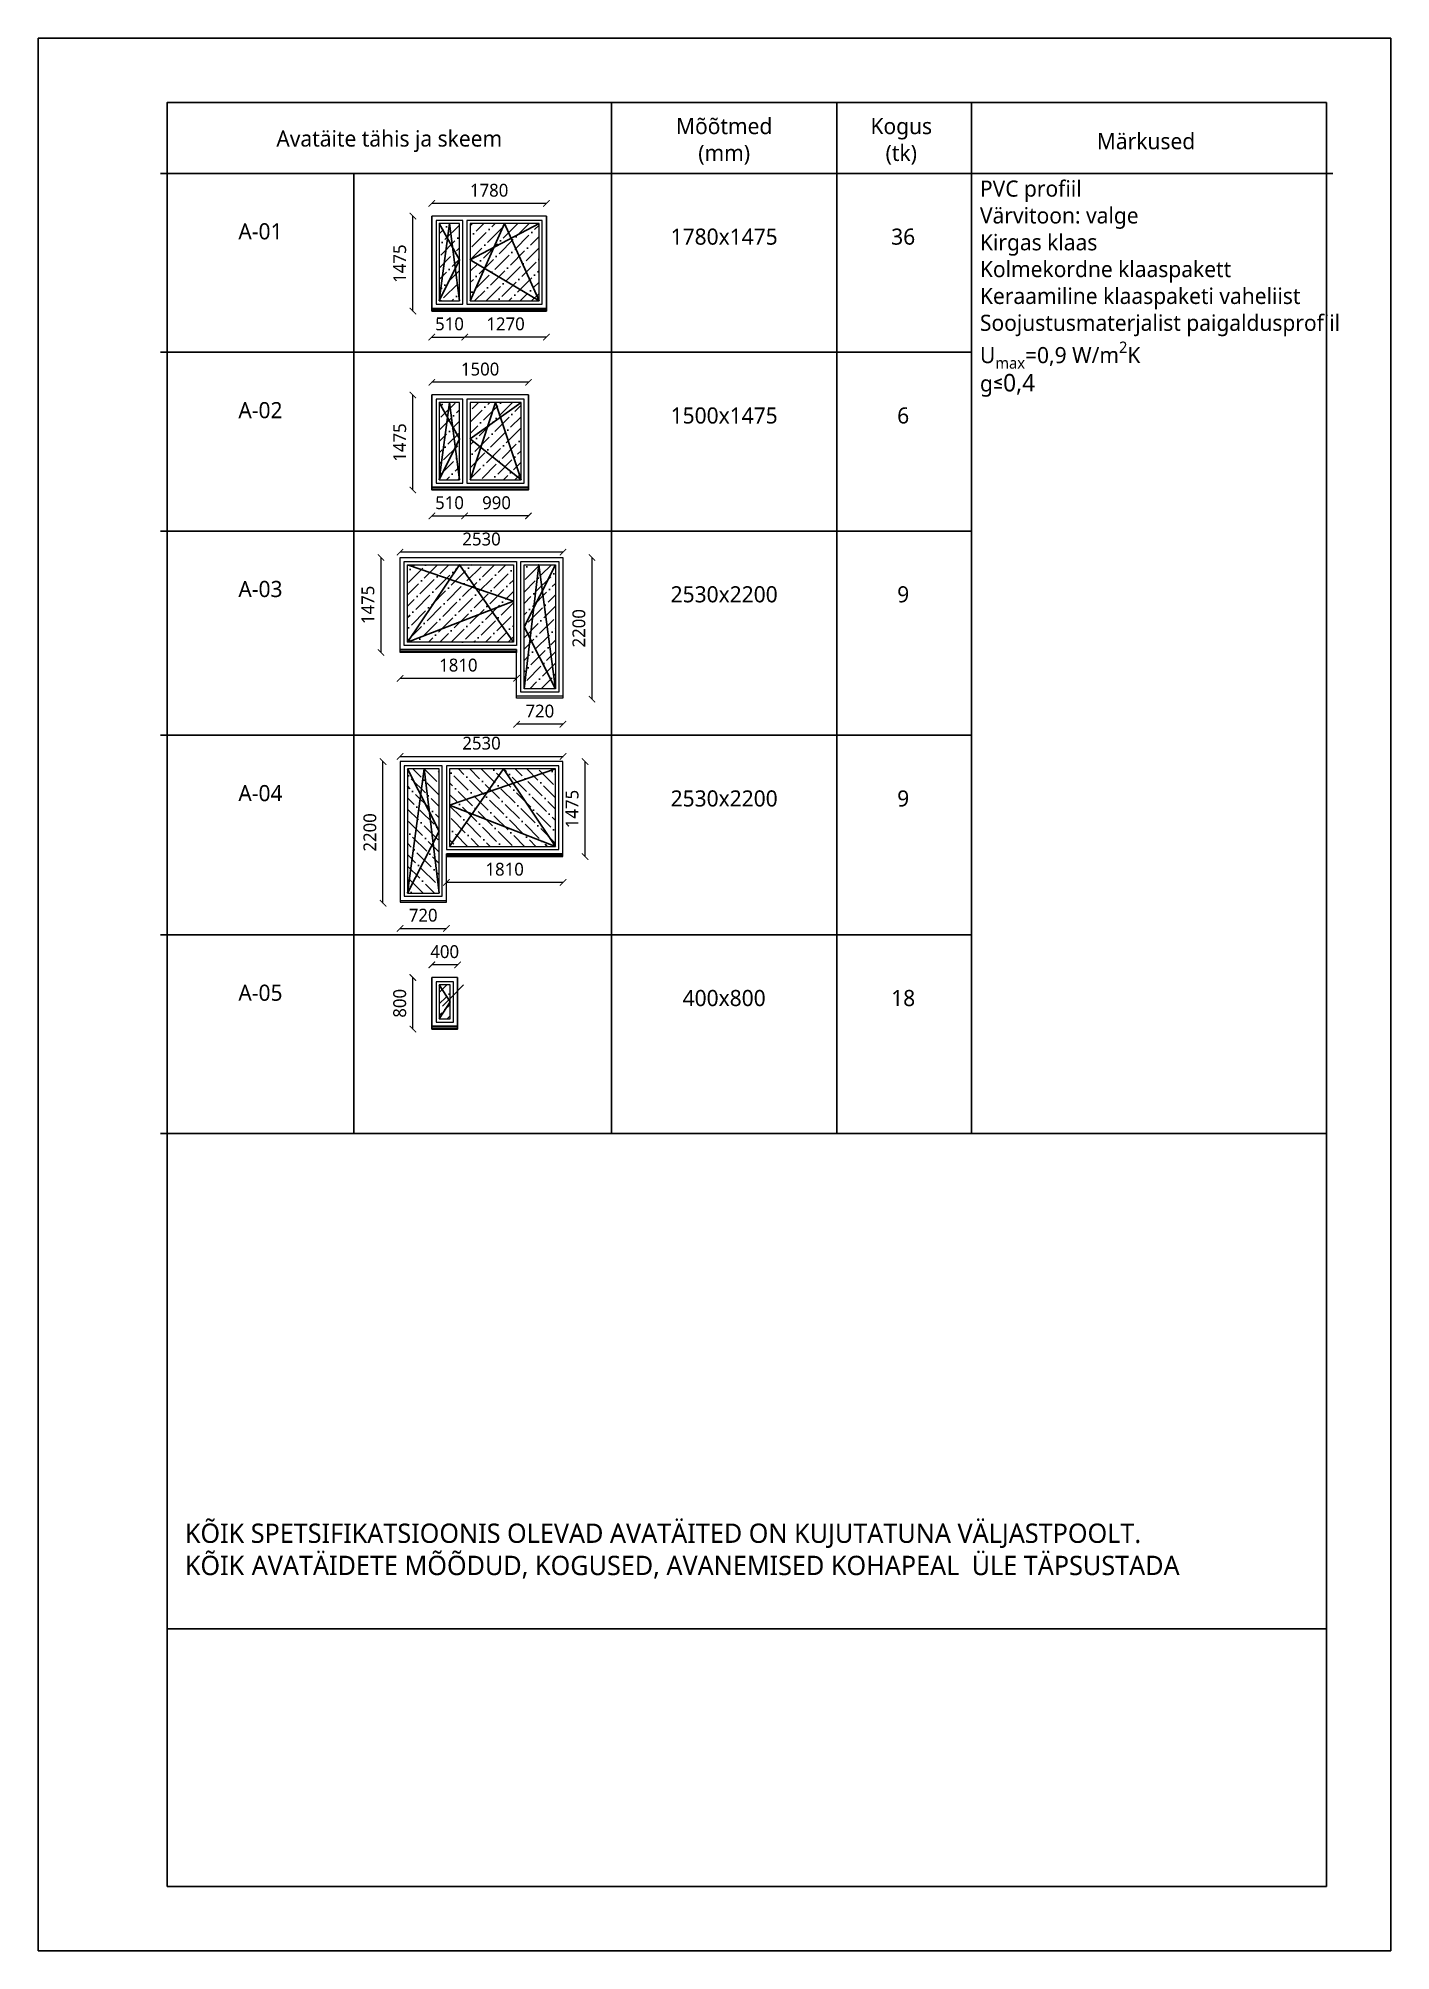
# Model space of a CAD drawing. Header units: millimetres. Extents: x 720925 to 840725318, y 793496 to 1061196.
# Drawn here: x 782587 to 803587, y 814604 to 844304 of the extents above; entities that cross this region are included whole.
import ezdxf

# ---------------------------------------------------------------- set-up
doc = ezdxf.new("R2010")
doc.units = ezdxf.units.MM
doc.header["$PDMODE"] = 2
doc.header["$PDSIZE"] = 5
for name, color, linetype, lineweight in [('!ESP_Mõõt', 252, 'Continuous', 5), ('AVATÄITED VAADETEL', 7, 'Continuous', 9), ('TEKST', 7, 'Continuous', 9)]:
    doc.layers.add(name, color=color, linetype=linetype, lineweight=lineweight)
doc.layers.add('!ESP_no_print', color=252, linetype='Continuous', plot=False)
doc.layers.add('!ESP_Tekst', color=7, linetype='Continuous')
doc.styles.add('Annotative', font='malgunsl.ttf', dxfattribs={"height": 2})
doc.dimstyles.new('SOOJUSTUS', dxfattribs={"dimtxt": 2.5, "dimasz": 1, "dimexe": 0.18, "dimexo": 0.0625, "dimgap": 1, "dimtad": 1, "dimdec": 0, "dimzin": 0, "dimdsep": 46, "dimtxsty": 'Annotative', "dimblk": 'ARCHTICK', "dimcen": -2.5, "dimse1": 1, "dimse2": 1, "dimclrd": 256, "dimclre": 135, "dimclrt": 256, "dimadec": 0, "dimazin": 0, "dimtfac": 1, "dimtdec": 0, "dimtix": 1, "dimtmove": 0, "dimatfit": 3, "dimldrblk": 'mootjoon', "dimfxl": 3, "dimfxlon": 1, "dimtfillclr": 2, "dimtolj": 1, "dimtzin": 0, "dimlwd": -1, "dimlwe": 15, "dimarcsym": 1})

msp = doc.modelspace()

# ---------------------------------------------------------------- texts
at = {"layer": '!ESP_Tekst', "style": 'Annotative'}
for s, insert, char_height, width, attachment_point in [('Avatäite tähis ja skeem', (788037.2, 842703.8), 250, 7252.457, 5), ('\\pxqc;Mõõtmed{\\fArial|b0|i0|c186|p34;\\P}(mm)', (793237.2, 842703.8), 250, 7252.457, 5), ('Kogus{\\fArial|b0|i0|c186|p34;\\P}(tk)', (795987.2, 842703.8), 250, 7252.457, 5), ('Märkused', (799787.2, 842703.8), 250, 7252.457, 5), ('\\A1;\\pxql;PVC profiil\\PVärvitoon: valge\\PKirgas klaas\\PKolmekordne klaaspakett\\PKeraamiline klaaspaketi vaheliist\\PSoojustusmaterjalist paigaldusprofiil\\PU{\\H0.7x;\\S^ max;\\H1.42857x;=0,9 W/m\\H0.7x;\\S2^ ;\\H1.42857x;K\\P\\pq*;\\A0;g\\H1.08333x;≤0,4}', (797209.1, 842093.8), 250, 6235.564, 1), ('\\A1;KÕIK SPETSIFIKATSIOONIS OLEVAD AVATÄITED ON KUJUTATUNA VÄLJASTPOOLT.{\\fArial|b0|i0|c186|p34;\\P}KÕIK{\\fArial|b0|i0|c186|p34; }AVATÄIDETE MÕÕDUD, KOGUSED, AVANEMISED KOHAPEAL{\\fISOCPEUR|b0|i0|c186|p34; }ÜLE TÄPSUSTADA', (784863.5, 821237.5), 300, 18291.356, 1)]:
    msp.add_mtext(s, dxfattribs=dict(at, insert=insert, char_height=char_height, width=width, attachment_point=attachment_point))
at = {"layer": 'TEKST', "color": 1, "lineweight": -3, "char_height": 250, "attachment_point": 5, "style": 'Annotative'}
for s, insert, width in [('{\\C256;A-01}', (786037.2, 841303.8), 7252.457), ('{\\C256;1780x1475}', (793237.2, 841221.3), 3050), ('{\\C256;36}', (796016.9, 841221.3), 7252.457), ('{\\C256;A-02}', (786037.2, 838526.6), 7252.457), ('{\\C256;1500x1475}', (793237.2, 838444.1), 3050), ('{\\C256;6}', (796016.9, 838444.1), 7252.457), ('{\\C256;A-03}', (786037.2, 835749.4), 7252.457), ('{\\C256;2530x2200}', (793237.2, 835667), 3050), ('{\\C256;9}', (796016.9, 835667), 7252.457), ('{\\C256;A-04}', (786037.2, 832579.4), 7252.457), ('{\\C256;2530x2200}', (793237.2, 832497), 3050), ('{\\C256;9}', (796016.9, 832497), 7252.457), ('{\\C256;A-05}', (786037.2, 829479.8), 7252.457), ('{\\C256;400x800}', (793237.2, 829397.3), 3050), ('{\\C256;18}', (796016.9, 829397.3), 7252.457)]:
    msp.add_mtext(s, dxfattribs=dict(at, insert=insert, width=width))

# ---------------------------------------------------------------- blocks, each defined once
blk = doc.blocks.new('_ArchTick')
at = {"color": 0, "linetype": 'ByBlock', "const_width": 0.15}
blk.add_lwpolyline([(-0.5, -0.5), (0.5, 0.5)], dxfattribs=at)
blk = doc.blocks.new('*D678')
at = {"layer": '!ESP_Mõõt', "linetype": 'Continuous', "transparency": 16777216}
blk.add_line((788698, 839663), (789208, 839663), dxfattribs=at)
at = {"layer": 'Defpoints', "color": 0, "lineweight": 0, "transparency": 16777216}
for p in [(788698, 840121), (789208, 840174), (789208, 839663)]:
    blk.add_point(p, dxfattribs=at)
at = {"layer": '!ESP_Mõõt', "transparency": 16777216, "xscale": 100, "yscale": 100, "zscale": 100, "rotation": 180}
blk.add_blockref('_ArchTick', (788698, 839663), dxfattribs=at)
at = {"layer": '!ESP_Mõõt', "transparency": 16777216, "xscale": 100, "yscale": 100, "zscale": 100}
blk.add_blockref('_ArchTick', (789208, 839663), dxfattribs=at)
at = {"layer": '!ESP_Mõõt', "transparency": 16777216, "insert": (788973, 839867), "char_height": 200, "attachment_point": 5, "style": 'Annotative'}
blk.add_mtext('\\A1;510', dxfattribs=at)
blk = doc.blocks.new('mootjoon')
for points in [[(-1, -1), (1, 1)], [(-1, 0), (1, 0)], [(0, -1), (0, 1)]]:
    blk.add_lwpolyline(points)
blk = doc.blocks.new('*D679')
at = {"layer": '!ESP_Mõõt', "linetype": 'Continuous', "transparency": 16777216}
blk.add_line((790478, 839663), (789208, 839663), dxfattribs=at)
at = {"layer": 'Defpoints', "color": 0, "lineweight": 0, "transparency": 16777216}
for p in [(789208, 840174), (790478, 840066), (789208, 839663)]:
    blk.add_point(p, dxfattribs=at)
at = {"layer": '!ESP_Mõõt', "transparency": 16777216, "xscale": 100, "yscale": 100, "zscale": 100, "rotation": 180}
blk.add_blockref('_ArchTick', (789208, 839663), dxfattribs=at)
at = {"layer": '!ESP_Mõõt', "transparency": 16777216, "xscale": 100, "yscale": 100, "zscale": 100}
blk.add_blockref('_ArchTick', (790478, 839663), dxfattribs=at)
at = {"layer": '!ESP_Mõõt', "transparency": 16777216, "insert": (789843, 839867), "char_height": 200, "attachment_point": 5, "style": 'Annotative'}
blk.add_mtext('\\A1;1270', dxfattribs=at)
blk = doc.blocks.new('väikeaken')
at = {"linetype": 'ByBlock'}
blk.add_wipeout([(-54592, 228105), (-56372, 228105), (-56372, 226630), (-54592, 226630)], dxfattribs=at)
blk.add_lwpolyline([(-54592, 226630), (-56372, 226630), (-56372, 228105), (-54592, 228105)], close=True)
blk.add_wipeout([(-54592, 228105), (-56372, 228105), (-56372, 226630), (-54592, 226630)])
blk.add_wipeout([(-56372, 228105), (-54592, 228105), (-54592, 226630), (-56372, 226630)], dxfattribs=at)
blk.add_lwpolyline([(-56372, 226630), (-54592, 226630), (-54592, 228105), (-56372, 228105)], close=True)
blk.add_wipeout([(-54592, 228105), (-56372, 228105), (-56372, 226630), (-54592, 226630)])
h = blk.add_hatch()
h.set_pattern_fill('ANSI36', color=256, scale=1000)
h.set_pattern_definition([(45, (-56312.02, 226834.15), (66.291, 243.068), [312.5, -62.5, 0, -62.5])])
h.paths.add_polyline_path([(-56257, 227990), (-55942, 227990), (-55942, 226789), (-56257, 226788)])
h.paths.add_polyline_path([(-55777, 227990), (-54707, 227990), (-54707, 226788), (-55777, 226788)])
for points in [[(-56257, 226788), (-55942, 227427), (-56257, 227990)], [(-55942, 226788), (-56100, 227990), (-56257, 226788)]]:
    blk.add_lwpolyline(points)
at = {"ltscale": 15}
for points in [[(-54707, 226788), (-55242, 227990), (-55777, 226788)], [(-54707, 226788), (-55777, 227427), (-54707, 227990)]]:
    blk.add_lwpolyline(points, dxfattribs=at)
at = {"layer": 'AVATÄITED VAADETEL'}
for points in [[(-56372, 226644), (-54592, 226644), (-54592, 228105), (-56372, 228105)], [(-56372, 226673), (-54592, 226673), (-54592, 228105), (-56372, 228105)], [(-56307, 226738), (-55892, 226738), (-55892, 228040), (-56307, 228040)], [(-56257, 226788), (-55942, 226788), (-55942, 227990), (-56257, 227990)], [(-55827, 226738), (-54657, 226738), (-54657, 228040), (-55827, 228040)], [(-55777, 226788), (-54707, 226788), (-54707, 227990), (-55777, 227990)], [(-56372, 226644), (-54592, 226644), (-54592, 226673), (-56372, 226673)], [(-56372, 226630), (-54592, 226630), (-54592, 226644), (-56372, 226644)]]:
    blk.add_lwpolyline(points, close=True, dxfattribs=at)
blk = doc.blocks.new('*D693')
at = {"layer": '!ESP_Mõõt', "linetype": 'Continuous', "transparency": 16777216}
blk.add_line((788404, 840066), (788404, 841541), dxfattribs=at)
at = {"layer": 'Defpoints', "color": 0, "lineweight": 0, "transparency": 16777216}
for p in [(788404, 841541), (788698, 841541), (788698, 840066)]:
    blk.add_point(p, dxfattribs=at)
at = {"layer": '!ESP_Mõõt', "transparency": 16777216, "xscale": 100, "yscale": 100, "zscale": 100}
for p, rotation in [((788404, 841541), 90), ((788404, 840066), 270)]:
    blk.add_blockref('_ArchTick', p, dxfattribs=dict(at, rotation=rotation))
at = {"layer": '!ESP_Mõõt', "transparency": 16777216, "insert": (788200, 840804), "char_height": 200, "attachment_point": 5, "rotation": 90, "style": 'Annotative'}
blk.add_mtext('\\A1;1475', dxfattribs=at)
blk = doc.blocks.new('*D694')
at = {"layer": '!ESP_Mõõt', "linetype": 'Continuous', "transparency": 16777216}
blk.add_line((790478, 841738), (788698, 841738), dxfattribs=at)
at = {"layer": 'Defpoints', "color": 0, "lineweight": 0, "transparency": 16777216}
for p in [(788698, 841738), (788698, 841541), (790478, 841541)]:
    blk.add_point(p, dxfattribs=at)
at = {"layer": '!ESP_Mõõt', "transparency": 16777216, "xscale": 100, "yscale": 100, "zscale": 100, "rotation": 180}
blk.add_blockref('_ArchTick', (788698, 841738), dxfattribs=at)
at = {"layer": '!ESP_Mõõt', "transparency": 16777216, "xscale": 100, "yscale": 100, "zscale": 100}
blk.add_blockref('_ArchTick', (790478, 841738), dxfattribs=at)
at = {"layer": '!ESP_Mõõt', "transparency": 16777216, "insert": (789588, 841942), "char_height": 200, "attachment_point": 5, "style": 'Annotative'}
blk.add_mtext('\\A1;1780', dxfattribs=at)
blk = doc.blocks.new('*D695')
at = {"layer": '!ESP_Mõõt', "linetype": 'Continuous', "transparency": 16777216}
blk.add_line((788698, 836886), (789208, 836886), dxfattribs=at)
at = {"layer": 'Defpoints', "color": 0, "lineweight": 0, "transparency": 16777216}
for p in [(788698, 837344), (789208, 837397), (789208, 836886)]:
    blk.add_point(p, dxfattribs=at)
at = {"layer": '!ESP_Mõõt', "transparency": 16777216, "xscale": 100, "yscale": 100, "zscale": 100, "rotation": 180}
blk.add_blockref('_ArchTick', (788698, 836886), dxfattribs=at)
at = {"layer": '!ESP_Mõõt', "transparency": 16777216, "xscale": 100, "yscale": 100, "zscale": 100}
blk.add_blockref('_ArchTick', (789208, 836886), dxfattribs=at)
at = {"layer": '!ESP_Mõõt', "transparency": 16777216, "insert": (788973, 837090), "char_height": 200, "attachment_point": 5, "style": 'Annotative'}
blk.add_mtext('\\A1;510', dxfattribs=at)
blk = doc.blocks.new('*D696')
at = {"layer": '!ESP_Mõõt', "linetype": 'Continuous', "transparency": 16777216}
blk.add_line((790198, 836886), (789208, 836886), dxfattribs=at)
at = {"layer": 'Defpoints', "color": 0, "lineweight": 0, "transparency": 16777216}
for p in [(789208, 837397), (790198, 837289), (789208, 836886)]:
    blk.add_point(p, dxfattribs=at)
at = {"layer": '!ESP_Mõõt', "transparency": 16777216, "xscale": 100, "yscale": 100, "zscale": 100, "rotation": 180}
blk.add_blockref('_ArchTick', (789208, 836886), dxfattribs=at)
at = {"layer": '!ESP_Mõõt', "transparency": 16777216, "xscale": 100, "yscale": 100, "zscale": 100}
blk.add_blockref('_ArchTick', (790198, 836886), dxfattribs=at)
at = {"layer": '!ESP_Mõõt', "transparency": 16777216, "insert": (789703, 837090), "char_height": 200, "attachment_point": 5, "style": 'Annotative'}
blk.add_mtext('\\A1;990', dxfattribs=at)
blk = doc.blocks.new('*D697')
at = {"layer": '!ESP_Mõõt', "linetype": 'Continuous', "transparency": 16777216}
blk.add_line((788404, 837289), (788404, 838764), dxfattribs=at)
at = {"layer": 'Defpoints', "color": 0, "lineweight": 0, "transparency": 16777216}
for p in [(788404, 838764), (788698, 838764), (788698, 837289)]:
    blk.add_point(p, dxfattribs=at)
at = {"layer": '!ESP_Mõõt', "transparency": 16777216, "xscale": 100, "yscale": 100, "zscale": 100}
for p, rotation in [((788404, 838764), 90), ((788404, 837289), 270)]:
    blk.add_blockref('_ArchTick', p, dxfattribs=dict(at, rotation=rotation))
at = {"layer": '!ESP_Mõõt', "transparency": 16777216, "insert": (788200, 838026), "char_height": 200, "attachment_point": 5, "rotation": 90, "style": 'Annotative'}
blk.add_mtext('\\A1;1475', dxfattribs=at)
blk = doc.blocks.new('*D698')
at = {"layer": '!ESP_Mõõt', "linetype": 'Continuous', "transparency": 16777216}
blk.add_line((790198, 838961), (788698, 838961), dxfattribs=at)
at = {"layer": 'Defpoints', "color": 0, "lineweight": 0, "transparency": 16777216}
for p in [(788698, 838961), (788698, 838764), (790198, 838764)]:
    blk.add_point(p, dxfattribs=at)
at = {"layer": '!ESP_Mõõt', "transparency": 16777216, "xscale": 100, "yscale": 100, "zscale": 100, "rotation": 180}
blk.add_blockref('_ArchTick', (788698, 838961), dxfattribs=at)
at = {"layer": '!ESP_Mõõt', "transparency": 16777216, "xscale": 100, "yscale": 100, "zscale": 100}
blk.add_blockref('_ArchTick', (790198, 838961), dxfattribs=at)
at = {"layer": '!ESP_Mõõt', "transparency": 16777216, "insert": (789448, 839165), "char_height": 200, "attachment_point": 5, "style": 'Annotative'}
blk.add_mtext('\\A1;1500', dxfattribs=at)
blk = doc.blocks.new('A$Cf881b39f')
at = {"linetype": 'ByBlock'}
blk.add_wipeout([(1500, 0), (0, 0), (0, -1475), (1500, -1475)], dxfattribs=at)
blk.add_lwpolyline([(1500, -1475), (0, -1475), (0, 0), (1500, 0)], close=True)
blk.add_wipeout([(1500, 0), (0, 0), (0, -1475), (1500, -1475)])
blk.add_wipeout([(0, 0), (1500, 0), (1500, -1475), (0, -1475)], dxfattribs=at)
blk.add_lwpolyline([(0, -1475), (1500, -1475), (1500, 0), (0, 0)], close=True)
blk.add_wipeout([(1500, 0), (0, 0), (0, -1475), (1500, -1475)])
h = blk.add_hatch()
h.set_pattern_fill('ANSI36', color=256, scale=1000)
h.set_pattern_definition([(45, (60, -1271.18), (66.291, 243.068), [312.5, -62.5, 0, -62.5])])
h.paths.add_polyline_path([(115, -115), (430, -115), (430, -1317), (115, -1315)])
h.paths.add_polyline_path([(595, -115), (1385, -115), (1385, -1317), (595, -1317)])
for points in [[(115, -1317), (430, -679), (115, -115)], [(430, -1317), (272, -115), (115, -1317)]]:
    blk.add_lwpolyline(points)
at = {"ltscale": 15}
for points in [[(1385, -1317), (990, -115), (595, -1317)], [(1385, -1317), (595, -679), (1385, -115)]]:
    blk.add_lwpolyline(points, dxfattribs=at)
at = {"layer": 'AVATÄITED VAADETEL'}
for points in [[(0, -1461), (1500, -1461), (1500, 0), (0, 0)], [(0, -1432), (1500, -1432), (1500, 0), (0, 0)], [(65, -1367), (480, -1367), (480, -65), (65, -65)], [(115, -1317), (430, -1317), (430, -115), (115, -115)], [(545, -1367), (1435, -1367), (1435, -65), (545, -65)], [(595, -1317), (1385, -1317), (1385, -115), (595, -115)], [(0, -1461), (1500, -1461), (1500, -1432), (0, -1432)], [(0, -1475), (1500, -1475), (1500, -1461), (0, -1461)]]:
    blk.add_lwpolyline(points, close=True, dxfattribs=at)
blk = doc.blocks.new('A$Ce865888e')
at = {"lineweight": 0}
blk.add_wipeout([(0, 0), (2530, 0), (2530, -2200), (1810, -2200), (1810, -1475), (0, -1475)], dxfattribs=at)
h = blk.add_hatch()
h.set_pattern_fill('ANSI36', color=256, scale=1000)
h.set_pattern_definition([(45, (-855421.06, -721637.28), (66.291261, 243.067956), [312.5, -62.5, 0, -62.5])])
h.paths.add_polyline_path([(2415, -115), (1925, -115), (1925, -2042), (2415, -2042)])
h.paths.add_polyline_path([(1760, -115), (115, -115), (115, -1317), (1760, -1317)])
at = {"ltscale": 15}
for points in [[(115, -1317), (923, -115), (1760, -1317)], [(115, -1317), (1760, -679), (115, -115)]]:
    blk.add_lwpolyline(points, dxfattribs=at)
for points in [[(2415, -2042), (1925, -1079), (2415, -115)], [(1925, -2042), (2155, -115), (2415, -2042)]]:
    blk.add_lwpolyline(points)
at = {"layer": 'AVATÄITED VAADETEL'}
for points in [[(2530, -2186), (1810, -2186), (1810, -1461), (0, -1461), (0, 0), (2530, 0)], [(2530, -2157), (1810, -2157), (1810, -1432), (0, -1432), (0, 0), (2530, 0)], [(1810, -1367), (65, -1367), (65, -65), (1810, -65)], [(1760, -1317), (115, -1317), (115, -115), (1760, -115)], [(2465, -2092), (1875, -2092), (1875, -65), (2465, -65)], [(2415, -2042), (1925, -2042), (1925, -115), (2415, -115)], [(1810, -1461), (0, -1461), (0, -1432), (1810, -1432)], [(1810, -1475), (0, -1475), (0, -1461), (1810, -1461)]]:
    blk.add_lwpolyline(points, close=True, dxfattribs=at)
blk = doc.blocks.new('*D699')
at = {"layer": '!ESP_Mõõt', "linetype": 'Continuous', "transparency": 16777216}
blk.add_line((788205, 834364), (790015, 834364), dxfattribs=at)
at = {"layer": 'Defpoints', "color": 0, "lineweight": 0, "transparency": 16777216}
for p in [(788205, 834781), (790015, 834781), (790015, 834364)]:
    blk.add_point(p, dxfattribs=at)
at = {"layer": '!ESP_Mõõt', "transparency": 16777216, "xscale": 100, "yscale": 100, "zscale": 100, "rotation": 180}
blk.add_blockref('_ArchTick', (788205, 834364), dxfattribs=at)
at = {"layer": '!ESP_Mõõt', "transparency": 16777216, "xscale": 100, "yscale": 100, "zscale": 100}
blk.add_blockref('_ArchTick', (790015, 834364), dxfattribs=at)
at = {"layer": '!ESP_Mõõt', "transparency": 16777216, "insert": (789110, 834568), "char_height": 200, "attachment_point": 5, "style": 'Annotative'}
blk.add_mtext('\\A1;1810', dxfattribs=at)
blk = doc.blocks.new('*D700')
at = {"layer": '!ESP_Mõõt', "linetype": 'Continuous', "transparency": 16777216}
blk.add_line((790735, 833650), (790015, 833650), dxfattribs=at)
at = {"layer": 'Defpoints', "color": 0, "lineweight": 0, "transparency": 16777216}
for p in [(790015, 834041), (790735, 834041), (790015, 833650)]:
    blk.add_point(p, dxfattribs=at)
at = {"layer": '!ESP_Mõõt', "transparency": 16777216, "xscale": 100, "yscale": 100, "zscale": 100, "rotation": 180}
blk.add_blockref('_ArchTick', (790015, 833650), dxfattribs=at)
at = {"layer": '!ESP_Mõõt', "transparency": 16777216, "xscale": 100, "yscale": 100, "zscale": 100}
blk.add_blockref('_ArchTick', (790735, 833650), dxfattribs=at)
at = {"layer": '!ESP_Mõõt', "transparency": 16777216, "insert": (790375, 833854), "char_height": 200, "attachment_point": 5, "style": 'Annotative'}
blk.add_mtext('\\A1;720', dxfattribs=at)
blk = doc.blocks.new('*D701')
at = {"layer": '!ESP_Mõõt', "linetype": 'Continuous', "transparency": 16777216}
blk.add_line((787910, 834766), (787910, 836241), dxfattribs=at)
at = {"layer": 'Defpoints', "color": 0, "lineweight": 0, "transparency": 16777216}
for p in [(787910, 836241), (788205, 836241), (788205, 834766)]:
    blk.add_point(p, dxfattribs=at)
at = {"layer": '!ESP_Mõõt', "transparency": 16777216, "xscale": 100, "yscale": 100, "zscale": 100}
for p, rotation in [((787910, 836241), 90), ((787910, 834766), 270)]:
    blk.add_blockref('_ArchTick', p, dxfattribs=dict(at, rotation=rotation))
at = {"layer": '!ESP_Mõõt', "transparency": 16777216, "insert": (787706, 835504), "char_height": 200, "attachment_point": 5, "rotation": 90, "style": 'Annotative'}
blk.add_mtext('\\A1;1475', dxfattribs=at)
blk = doc.blocks.new('*D702')
at = {"layer": '!ESP_Mõõt', "linetype": 'Continuous', "transparency": 16777216}
blk.add_line((790735, 836322), (788205, 836322), dxfattribs=at)
at = {"layer": 'Defpoints', "color": 0, "lineweight": 0, "transparency": 16777216}
for p in [(788205, 836322), (788205, 836241), (790735, 836241)]:
    blk.add_point(p, dxfattribs=at)
at = {"layer": '!ESP_Mõõt', "transparency": 16777216, "xscale": 100, "yscale": 100, "zscale": 100, "rotation": 180}
blk.add_blockref('_ArchTick', (788205, 836322), dxfattribs=at)
at = {"layer": '!ESP_Mõõt', "transparency": 16777216, "xscale": 100, "yscale": 100, "zscale": 100}
blk.add_blockref('_ArchTick', (790735, 836322), dxfattribs=at)
at = {"layer": '!ESP_Mõõt', "transparency": 16777216, "insert": (789470, 836526), "char_height": 200, "attachment_point": 5, "style": 'Annotative'}
blk.add_mtext('\\A1;2530', dxfattribs=at)
blk = doc.blocks.new('*D703')
at = {"layer": '!ESP_Mõõt', "linetype": 'Continuous', "transparency": 16777216}
blk.add_line((791186, 834041), (791186, 836241), dxfattribs=at)
at = {"layer": 'Defpoints', "color": 0, "lineweight": 0, "transparency": 16777216}
for p in [(790735, 836241), (791186, 836241), (790735, 834041)]:
    blk.add_point(p, dxfattribs=at)
at = {"layer": '!ESP_Mõõt', "transparency": 16777216, "xscale": 100, "yscale": 100, "zscale": 100}
for p, rotation in [((791186, 836241), 90), ((791186, 834041), 270)]:
    blk.add_blockref('_ArchTick', p, dxfattribs=dict(at, rotation=rotation))
at = {"layer": '!ESP_Mõõt', "transparency": 16777216, "insert": (790982, 835141), "char_height": 200, "attachment_point": 5, "rotation": 90, "style": 'Annotative'}
blk.add_mtext('\\A1;2200', dxfattribs=at)
blk = doc.blocks.new('*D704')
at = {"layer": '!ESP_Mõõt', "linetype": 'Continuous', "transparency": 16777216}
blk.add_line((790735, 831194), (788924, 831194), dxfattribs=at)
at = {"layer": 'Defpoints', "color": 0, "lineweight": 0, "transparency": 16777216}
for p in [(788924, 831611), (790735, 831611), (788924, 831194)]:
    blk.add_point(p, dxfattribs=at)
at = {"layer": '!ESP_Mõõt', "transparency": 16777216, "xscale": 100, "yscale": 100, "zscale": 100, "rotation": 180}
blk.add_blockref('_ArchTick', (788924, 831194), dxfattribs=at)
at = {"layer": '!ESP_Mõõt', "transparency": 16777216, "xscale": 100, "yscale": 100, "zscale": 100}
blk.add_blockref('_ArchTick', (790735, 831194), dxfattribs=at)
at = {"layer": '!ESP_Mõõt', "transparency": 16777216, "insert": (789829, 831398), "char_height": 200, "attachment_point": 5, "style": 'Annotative'}
blk.add_mtext('\\A1;1810', dxfattribs=at)
blk = doc.blocks.new('*D705')
at = {"layer": '!ESP_Mõõt', "linetype": 'Continuous', "transparency": 16777216}
blk.add_line((788205, 830480), (788924, 830480), dxfattribs=at)
at = {"layer": 'Defpoints', "color": 0, "lineweight": 0, "transparency": 16777216}
for p in [(788205, 830871), (788924, 830871), (788924, 830480)]:
    blk.add_point(p, dxfattribs=at)
at = {"layer": '!ESP_Mõõt', "transparency": 16777216, "xscale": 100, "yscale": 100, "zscale": 100, "rotation": 180}
blk.add_blockref('_ArchTick', (788205, 830480), dxfattribs=at)
at = {"layer": '!ESP_Mõõt', "transparency": 16777216, "xscale": 100, "yscale": 100, "zscale": 100}
blk.add_blockref('_ArchTick', (788924, 830480), dxfattribs=at)
at = {"layer": '!ESP_Mõõt', "transparency": 16777216, "insert": (788564, 830684), "char_height": 200, "attachment_point": 5, "style": 'Annotative'}
blk.add_mtext('\\A1;720', dxfattribs=at)
blk = doc.blocks.new('*D706')
at = {"layer": '!ESP_Mõõt', "linetype": 'Continuous', "transparency": 16777216}
blk.add_line((791079, 831596), (791079, 833071), dxfattribs=at)
at = {"layer": 'Defpoints', "color": 0, "lineweight": 0, "transparency": 16777216}
for p in [(790735, 833071), (791079, 833071), (790735, 831596)]:
    blk.add_point(p, dxfattribs=at)
at = {"layer": '!ESP_Mõõt', "transparency": 16777216, "xscale": 100, "yscale": 100, "zscale": 100}
for p, rotation in [((791079, 833071), 90), ((791079, 831596), 270)]:
    blk.add_blockref('_ArchTick', p, dxfattribs=dict(at, rotation=rotation))
at = {"layer": '!ESP_Mõõt', "transparency": 16777216, "insert": (790876, 832334), "char_height": 200, "attachment_point": 5, "rotation": 90, "style": 'Annotative'}
blk.add_mtext('\\A1;1475', dxfattribs=at)
blk = doc.blocks.new('*D707')
at = {"layer": '!ESP_Mõõt', "linetype": 'Continuous', "transparency": 16777216}
blk.add_line((788205, 833152), (790735, 833152), dxfattribs=at)
at = {"layer": 'Defpoints', "color": 0, "lineweight": 0, "transparency": 16777216}
for p in [(790735, 833152), (788205, 833071), (790735, 833071)]:
    blk.add_point(p, dxfattribs=at)
at = {"layer": '!ESP_Mõõt', "transparency": 16777216, "xscale": 100, "yscale": 100, "zscale": 100, "rotation": 180}
blk.add_blockref('_ArchTick', (788205, 833152), dxfattribs=at)
at = {"layer": '!ESP_Mõõt', "transparency": 16777216, "xscale": 100, "yscale": 100, "zscale": 100}
blk.add_blockref('_ArchTick', (790735, 833152), dxfattribs=at)
at = {"layer": '!ESP_Mõõt', "transparency": 16777216, "insert": (789470, 833356), "char_height": 200, "attachment_point": 5, "style": 'Annotative'}
blk.add_mtext('\\A1;2530', dxfattribs=at)
blk = doc.blocks.new('*D708')
at = {"layer": '!ESP_Mõõt', "linetype": 'Continuous', "transparency": 16777216}
blk.add_line((787940, 830871), (787940, 833071), dxfattribs=at)
at = {"layer": 'Defpoints', "color": 0, "lineweight": 0, "transparency": 16777216}
for p in [(787940, 833071), (788205, 833071), (788205, 830871)]:
    blk.add_point(p, dxfattribs=at)
at = {"layer": '!ESP_Mõõt', "transparency": 16777216, "xscale": 100, "yscale": 100, "zscale": 100}
for p, rotation in [((787940, 833071), 90), ((787940, 830871), 270)]:
    blk.add_blockref('_ArchTick', p, dxfattribs=dict(at, rotation=rotation))
at = {"layer": '!ESP_Mõõt', "transparency": 16777216, "insert": (787737, 831971), "char_height": 200, "attachment_point": 5, "rotation": 90, "style": 'Annotative'}
blk.add_mtext('\\A1;2200', dxfattribs=at)
blk = doc.blocks.new('*D726')
at = {"layer": '!ESP_Mõõt', "linetype": 'Continuous', "transparency": 16777216}
blk.add_line((788404, 828917), (788404, 829717), dxfattribs=at)
at = {"layer": 'Defpoints', "color": 0, "lineweight": 0, "transparency": 16777216}
for p in [(788404, 829717), (788698, 829717), (788698, 828917)]:
    blk.add_point(p, dxfattribs=at)
at = {"layer": '!ESP_Mõõt', "transparency": 16777216, "xscale": 100, "yscale": 100, "zscale": 100}
for p, rotation in [((788404, 829717), 90), ((788404, 828917), 270)]:
    blk.add_blockref('_ArchTick', p, dxfattribs=dict(at, rotation=rotation))
at = {"layer": '!ESP_Mõõt', "transparency": 16777216, "insert": (788200, 829317), "char_height": 200, "attachment_point": 5, "rotation": 90, "style": 'Annotative'}
blk.add_mtext('\\A1;800', dxfattribs=at)
blk = doc.blocks.new('*D727')
at = {"layer": '!ESP_Mõõt', "linetype": 'Continuous', "transparency": 16777216}
blk.add_line((789098, 829914), (788698, 829914), dxfattribs=at)
at = {"layer": 'Defpoints', "color": 0, "lineweight": 0, "transparency": 16777216}
for p in [(788698, 829914), (788698, 829717), (789098, 829717)]:
    blk.add_point(p, dxfattribs=at)
at = {"layer": '!ESP_Mõõt', "transparency": 16777216, "xscale": 100, "yscale": 100, "zscale": 100, "rotation": 180}
blk.add_blockref('_ArchTick', (788698, 829914), dxfattribs=at)
at = {"layer": '!ESP_Mõõt', "transparency": 16777216, "xscale": 100, "yscale": 100, "zscale": 100}
blk.add_blockref('_ArchTick', (789098, 829914), dxfattribs=at)
at = {"layer": '!ESP_Mõõt', "transparency": 16777216, "insert": (788898, 830118), "char_height": 200, "attachment_point": 5, "style": 'Annotative'}
blk.add_mtext('\\A1;400', dxfattribs=at)
blk = doc.blocks.new('väike1')
blk.add_wipeout([(-1082065, 608631), (-1081666, 608631), (-1081666, 607831), (-1082065, 607831)])
blk.add_lwpolyline([(-1081666, 608631), (-1081666, 607831), (-1082065, 607831), (-1082065, 608631)], close=True)
blk.add_wipeout([(-1081666, 608631), (-1082065, 608631), (-1082065, 607831), (-1081666, 607831)])
h = blk.add_hatch()
h.set_pattern_fill('ANSI36', color=256, scale=1000)
h.paths.add_polyline_path([(-1081950, 608516), (-1081565, 608516), (-1081565, 608189), (-1081950, 608189)])
h.paths.add_polyline_path([(-1081365, 608516), (-1080980, 608516), (-1080980, 608189), (-1081365, 608189)])
h = blk.add_hatch()
h.set_pattern_fill('ANSI36', color=256, scale=1000)
h.set_pattern_definition([(45, (-1082285.28, 607360.3), (66.291, 243.068), [312.5, -62.5, 0, -62.5])])
h.paths.add_polyline_path([(-1081781, 608516), (-1081950, 608516), (-1081950, 607989), (-1081781, 607989)])
blk.add_lwpolyline([(-1081950, 607989), (-1081781, 608253), (-1081950, 608516)])
at = {"layer": 'AVATÄITED VAADETEL'}
for points in [[(-1082065, 607831), (-1081666, 607831), (-1081666, 608631), (-1082065, 608631)], [(-1082065, 607874), (-1081666, 607874), (-1081666, 608631), (-1082065, 608631)], [(-1082000, 607939), (-1081731, 607939), (-1081731, 608566), (-1082000, 608566)], [(-1081950, 607989), (-1081781, 607989), (-1081781, 608516), (-1081950, 608516)], [(-1082065, 607846), (-1081666, 607846), (-1081666, 607874), (-1082065, 607874)], [(-1082065, 607831), (-1081666, 607831), (-1081666, 607846), (-1082065, 607846)]]:
    blk.add_lwpolyline(points, close=True, dxfattribs=at)

# ---------------------------------------------------------------- dimensions: what is measured, and where the dimension line sits
at = {"layer": '!ESP_Mõõt'}
for base, p1, p2, picture, middle in [((789208.4, 839663.3), (788698.4, 840121.1), (789208.4, 840174), '*D678', (788973.4, 839663.3)), ((789208.4, 836886.1), (788698.4, 837344), (789208.4, 837396.8), '*D695', (788973.4, 836886.1)), ((788698.4093985, 829914.1881628), (789097.9093985, 829717.1476718), (788698.4093985, 829717.1476718), '*D727', (788898.1593985, 829914.1881628))]:
    dim = msp.add_linear_dim(base=base, p1=p1, p2=p2, dimstyle='SOOJUSTUS', override={"dimscale": 0, "dimtix": 0, "dimtmove": 1, "dimtfillclr": 256}, dxfattribs=at)
    dim.commit()
    dim.dimension.update_dxf_attribs({"geometry": picture, "text_midpoint": middle, "dimtype": 160})
for base, p1, p2, picture, middle in [((789208.4, 839663.3), (790478.4, 840066.1), (789208.4, 840174), '*D679', (789843.4, 839867.3)), ((788698.4, 838961), (790198.4, 838764), (788698.4, 838764), '*D698', (789448.4, 839165)), ((789208.4, 836886.1), (790198.4, 837289), (789208.4, 837396.8), '*D696', (789703.4, 837089.6))]:
    dim = msp.add_linear_dim(base=base, p1=p1, p2=p2, dimstyle='SOOJUSTUS', override={"dimscale": 0, "dimtix": 0, "dimtmove": 1, "dimtfillclr": 256}, dxfattribs=at)
    dim.commit()
    dim.dimension.update_dxf_attribs({"geometry": picture, "text_midpoint": middle})
for base, p1, p2, picture, middle in [((788403.6, 838764), (788698.4, 837289), (788698.4, 838764), '*D697', (788403.6, 838026.5)), ((788403.6, 829717.1), (788698.4, 828917), (788698.4, 829717.1), '*D726', (788403.6, 829317.1))]:
    dim = msp.add_linear_dim(base=base, p1=p1, p2=p2, angle=90, dimstyle='SOOJUSTUS', override={"dimscale": 0, "dimtix": 0, "dimtmove": 1, "dimtfillclr": 256}, dxfattribs=at)
    dim.commit()
    dim.dimension.update_dxf_attribs({"geometry": picture, "text_midpoint": middle, "dimtype": 160})

# ---------------------------------------------------------------- linework, layer by layer
at = {"layer": '!ESP_no_print', "flags": 128}
for points in [[(782587.2, 814603.8), (803587.2, 814603.8), (803587.2, 844303.8), (782587.2, 844303.8)], [(784587.2, 815603.8), (802587.2, 815603.8), (802587.2, 843303.8), (784587.2, 843303.8)], [(784587.2, 815603.8), (802587.2, 815603.8), (802587.2, 819603.8), (784587.2, 819603.8)]]:
    msp.add_lwpolyline(points, close=True, dxfattribs=at)
at = {"layer": '!ESP_Tekst'}
for p, q in [((791487.2, 843303.8), (791487.2, 827293.4)), ((794987.2, 843303.8), (794987.2, 827293.4)), ((797078.9, 843303.8), (797078.9, 827293.4)), ((787487.2, 842203.8), (787487.2, 827293.4)), ((787487.2, 842203.8), (787487.2, 829602.5)), ((784487.2, 839426.6), (797078.9, 839426.6)), ((784487.2, 836649.4), (797078.9, 836649.4)), ((784487.2, 833479.4), (797078.9, 833479.4)), ((784487.2, 830379.8), (797078.9, 830379.8)), ((784487.2, 827293.4), (802587.2, 827293.4))]:
    msp.add_line(p, q, dxfattribs=at)
for p in [(784487.2, 842203.8), (784587.2, 842203.8)]:
    msp.add_line(p, (802687.2, 842203.8))

msp.set_redraw_order([(e.dxf.handle, doc.entitydb.next_handle()) for e in msp.query("TEXT MTEXT ATTDEF DIMENSION ARC_DIMENSION")])  # texts and dimensions are drawn at this point

# ---------------------------------------------------------------- next in the draw order: block references
for name, p in [('väikeaken', (845070.4, 613435.8)), ('väike1', (1870763.7, 221085.7))]:
    msp.add_blockref(name, p)
at = {"lineweight": 0}
for name, p in [('A$Cf881b39f', (788698.4, 838764)), ('A$Ce865888e', (788204.6, 836241.5))]:
    msp.add_blockref(name, p, dxfattribs=at)
at = {"lineweight": 0, "xscale": -1}
msp.add_blockref('A$Ce865888e', (790734.6, 833071.5), dxfattribs=at)

# ---------------------------------------------------------------- next in the draw order: dimensions: what is measured, and where the dimension line sits
at = {"layer": '!ESP_Mõõt'}
for base, p1, p2, picture, middle in [((788698.4, 841738.2), (790478.4, 841541.1), (788698.4, 841541.1), '*D694', (789588.4, 841942.2)), ((788204.6, 836322.3), (790734.6, 836241.5), (788204.6, 836241.5), '*D702', (789469.6, 836525.7)), ((790015.0791, 833650.4252), (790734.648, 834041.4537), (790015.0791, 834041.4537), '*D700', (790374.8635, 833853.8922))]:
    dim = msp.add_linear_dim(base=base, p1=p1, p2=p2, dimstyle='SOOJUSTUS', override={"dimscale": 0, "dimtix": 0, "dimtmove": 1, "dimtfillclr": 256}, dxfattribs=at)
    dim.commit()
    dim.dimension.update_dxf_attribs({"geometry": picture, "text_midpoint": middle})
for base, p1, p2, angle, picture, middle in [((788403.6, 841541.1), (788698.4, 840066.1), (788698.4, 841541.1), 90, '*D693', (788403.6, 840803.6)), ((787909.9, 836241.5), (788204.6, 834766.5), (788204.6, 836241.5), 90, '*D701', (787909.9, 835504)), ((791185.5, 836241.5), (790734.6, 834041.5), (790734.6, 836241.5), 90, '*D703', (791185.5, 835141.5)), ((787940.4, 833071.5), (788204.6, 830871.5), (788204.6, 833071.5), 90, '*D708', (787940.4, 831971.5)), ((791079.4, 833071.5), (790734.6, 831596.5), (790734.6, 833071.5), 90, '*D706', (791079.8, 832334)), ((788924.2, 831193.6), (790734.6, 831610.5), (788924.2, 831610.5), 180, '*D704', (789829.4, 831193.6))]:
    dim = msp.add_linear_dim(base=base, p1=p1, p2=p2, angle=angle, dimstyle='SOOJUSTUS', override={"dimscale": 0, "dimtix": 0, "dimtmove": 1, "dimtfillclr": 256}, dxfattribs=at)
    dim.commit()
    dim.dimension.update_dxf_attribs({"geometry": picture, "text_midpoint": middle, "dimtype": 160})
dim = msp.add_linear_dim(base=(790015.0791, 834363.6119), p1=(788204.648, 834780.512), p2=(790015.0791, 834780.512), dimstyle='SOOJUSTUS', override={"dimscale": 0, "dimtix": 0, "dimtmove": 1, "dimtfillclr": 256}, dxfattribs=at)
dim.commit()
dim.dimension.update_dxf_attribs({"geometry": '*D699', "text_midpoint": (789109.8635, 834363.6119), "dimtype": 160})
for base, p1, p2, picture, middle in [((790734.6, 833152.3), (788204.6, 833071.5), (790734.6, 833071.5), '*D707', (789469.6, 833355.8)), ((788924.2, 830480.4), (788204.6, 830871.5), (788924.2, 830871.5), '*D705', (788564.4, 830683.9))]:
    dim = msp.add_linear_dim(base=base, p1=p1, p2=p2, angle=180, dimstyle='SOOJUSTUS', override={"dimscale": 0, "dimtix": 0, "dimtmove": 1, "dimtfillclr": 256}, dxfattribs=at)
    dim.commit()
    dim.dimension.update_dxf_attribs({"geometry": picture, "text_midpoint": middle})

doc.saveas('drawing.dxf')
